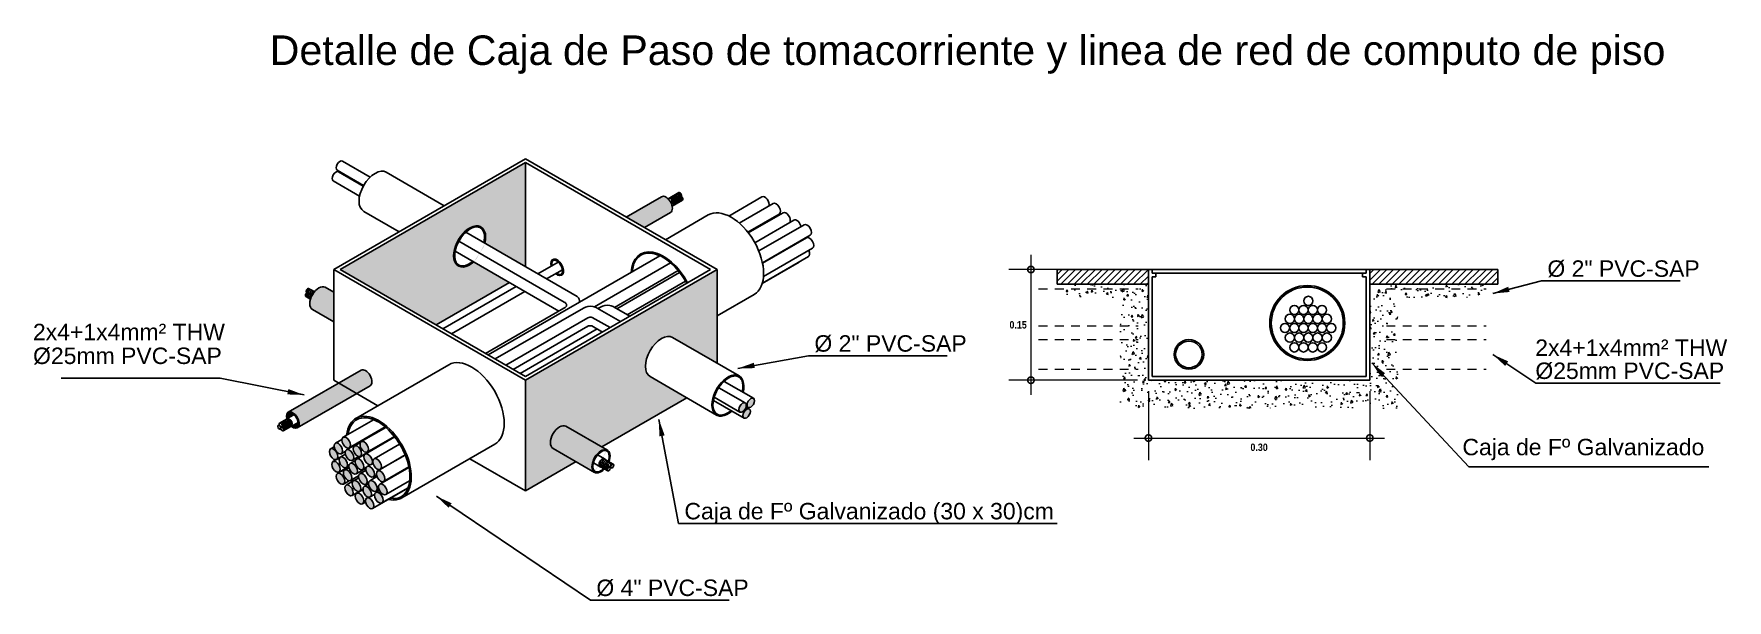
# Model space of a CAD drawing. Header units: millimetres. Extents: x 3354 to 3637, y 1117 to 1358.
# Drawn here: x 3613.99 to 3636.94, y 1350.48 to 1358.15 of the extents above; entities that cross this region are included whole.
import ezdxf

# ---------------------------------------------------------------- set-up
doc = ezdxf.new("R2010")
doc.units = ezdxf.units.MM
doc.linetypes.add('ACAD_ISO02W100', pattern=[15, 12, -3])
for name, color, linetype, lineweight in [('0-Vanos Puertas', 32, 'Continuous', 15), ('CASCO', 252, 'Continuous', 9), ('sombra', 253, 'Continuous', 0), ('TEXTO 1', 255, 'Continuous', 18)]:
    doc.layers.add(name, color=color, linetype=linetype, lineweight=lineweight)
doc.layers.add('texto', color=7, linetype='Continuous', lineweight=9, true_color=0x000000)
doc.styles.add('080', font='cityb___.ttf', dxfattribs={"width": 0.9, "height": 0.1})
doc.styles.add('1', font='arial.ttf')
doc.styles.get("Standard").update_dxf_attribs({"font": 'arial.ttf'})
doc.dimstyles.new('Cotas Generales', dxfattribs={"dimtxt": 3, "dimasz": 0.175, "dimexe": 0.3, "dimexo": 0.15, "dimgap": 0.075, "dimtad": 2, "dimtih": 1, "dimtoh": 1, "dimzin": 1, "dimdsep": 46, "dimtxsty": '080', "dimblk": 'DOTSMALL', "dimcen": 1, "dimdle": 0.2, "dimclrd": 157, "dimclre": 157, "dimclrt": 32, "dimazin": 0, "dimtfac": 1, "dimtmove": 0, "dimatfit": 3, "dimldrblk": 'DOTSMALL', "dimfxl": 0.3, "dimlwd": 9, "dimlwe": 9, "dimarcsym": 0})
doc.dimstyles.new('DIM_50DET', dxfattribs={"dimscale": 0.05, "dimtxt": 1.5, "dimasz": 2, "dimexe": 1, "dimexo": 1, "dimgap": 1, "dimtad": 1, "dimtih": 1, "dimtoh": 1, "dimzin": 0, "dimdsep": 46, "dimtxsty": 'Standard', "dimcen": 1, "dimclrd": 2, "dimclre": 2, "dimclrt": 2, "dimadec": 0, "dimazin": 0, "dimtfac": 1, "dimtofl": 0, "dimtmove": 2, "dimatfit": 3, "dimfxl": 1, "dimtolj": 1, "dimtzin": 0, "dimarcsym": 0})

msp = doc.modelspace()

# ---------------------------------------------------------------- texts
at = {"layer": 'texto', "ltscale": 0.1, "insert": (3626.641330205158, 1357.612817018631), "char_height": 0.4, "width": 21.42661051953124, "attachment_point": 8}
msp.add_mtext('Detalle de Caja de Paso de tomacorriente y linea de red de computo de piso', dxfattribs=at)
at = {"layer": 'TEXTO 1', "style": '1'}
for s, p in [('Ø 2" PVC-SAP', (3634.499672051977, 1354.862430394367)), ('2x4+1x4mm² THW ', (3613.975913052378, 1354.003097837428)), ('Ø25mm PVC-SAP', (3613.977780782603, 1353.680434183418)), ('Ø 2" PVC-SAP', (3624.566422772523, 1353.847874004591)), ('2x4+1x4mm² THW ', (3634.335165532598, 1353.790165449749)), ('Ø25mm PVC-SAP', (3634.336675096558, 1353.477600704999)), ('Caja de Fº Galvanizado', (3633.347918036424, 1352.443613499152)), ('Caja de Fº Galvanizado (30 x 30)cm', (3622.804840630425, 1351.575265477272)), ('Ø 4" PVC-SAP', (3621.612027608287, 1350.536276257983))]:
    msp.add_text(s, height=0.2227076489369756, dxfattribs=at).set_placement(p)

# ---------------------------------------------------------------- blocks, each defined once
blk = doc.blocks.new('_DOTSMALL')
at = {"color": 0, "linetype": 'ByBlock', "ltscale": 0.01, "const_width": 0.5}
blk.add_lwpolyline([(-0.0625, 0, 1), (0.0625, 0, 1)], format="xyb", close=True, dxfattribs=at)
blk = doc.blocks.new('*D280')
at = {"color": 157, "lineweight": 9, "transparency": 16777216}
for p, q in [((3627.500431422108, 1355.160917668581), (3627.500431422108, 1353.260917668581)), ((3628.942960570575, 1354.960917668581), (3627.200431422108, 1354.960917668581)), ((3628.942960570575, 1353.460917668581), (3627.200431422108, 1353.460917668581))]:
    blk.add_line(p, q, dxfattribs=at)
at = {"layer": 'Defpoints', "color": 0, "transparency": 16777216}
for p in [(3629.092960570575, 1354.960917668581), (3627.500431422108, 1353.460917668581), (3629.092960570575, 1353.460917668581)]:
    blk.add_point(p, dxfattribs=at)
at = {"color": 157, "lineweight": 9, "transparency": 16777216, "xscale": 0.175, "yscale": 0.175, "zscale": 0.175}
for p, rotation in [((3627.500431422108, 1354.960917668581), 90), ((3627.500431422108, 1353.460917668581), 270)]:
    blk.add_blockref('_DOTSMALL', p, dxfattribs=dict(at, rotation=rotation))
at = {"color": 32, "transparency": 16777216, "insert": (3627.327137524224, 1354.210917668582), "char_height": 0.1, "attachment_point": 5, "style": '080'}
blk.add_mtext('0.15', dxfattribs=at)
blk = doc.blocks.new('*D281')
at = {"color": 157, "lineweight": 9, "transparency": 16777216}
for p, q in [((3629.092960570575, 1353.310917668581), (3629.092960570575, 1352.377516096032)), ((3632.092960570575, 1353.310917668581), (3632.092960570575, 1352.377516096032)), ((3628.892960570575, 1352.677516096031), (3632.292960570574, 1352.677516096031))]:
    blk.add_line(p, q, dxfattribs=at)
at = {"layer": 'Defpoints', "color": 0, "transparency": 16777216}
for p in [(3629.092960570575, 1353.460917668581), (3632.092960570575, 1353.460917668581), (3632.092960570575, 1352.677516096031)]:
    blk.add_point(p, dxfattribs=at)
at = {"color": 157, "lineweight": 9, "transparency": 16777216, "xscale": 0.175, "yscale": 0.175, "zscale": 0.175, "rotation": 180}
blk.add_blockref('_DOTSMALL', (3629.092960570575, 1352.677516096031), dxfattribs=at)
at = {"color": 157, "lineweight": 9, "transparency": 16777216, "xscale": 0.175, "yscale": 0.175, "zscale": 0.175}
blk.add_blockref('_DOTSMALL', (3632.092960570575, 1352.677516096031), dxfattribs=at)
at = {"color": 32, "transparency": 16777216, "insert": (3630.592960570575, 1352.551457565521), "char_height": 0.1, "attachment_point": 5, "style": '080'}
blk.add_mtext('0.30', dxfattribs=at)

# ---------------------------------------------------------------- dimensions: what is measured, and where the dimension line sits
dim = msp.add_linear_dim(base=(3627.500431422108, 1353.460917668581), p1=(3629.092960570575, 1354.960917668581), p2=(3629.092960570575, 1353.460917668581), angle=90, dimstyle='Cotas Generales', override={"dimlfac": 0.1, "dimfxl": 0.05})
dim.commit()
dim.dimension.update_dxf_attribs({"geometry": '*D280', "text_midpoint": (3627.327137524224, 1354.210917668582)})
dim = msp.add_linear_dim(base=(3632.092960570575, 1352.677516096031), p1=(3629.092960570575, 1353.460917668581), p2=(3632.092960570575, 1353.460917668581), dimstyle='Cotas Generales', override={"dimlfac": 0.1, "dimfxl": 0.05})
dim.commit()
dim.dimension.update_dxf_attribs({"geometry": '*D281', "text_midpoint": (3630.592960570575, 1352.551457565521)})

# ---------------------------------------------------------------- hatches: boundary and pattern name
h = msp.add_hatch()
h.set_pattern_fill('DOTS', color=256, scale=0.03, angle=30, style=0)
h.set_pattern_definition([(29.99999999999999, (2684.757136628337, 727.2166966377812), (-0.003190270072383049, 0.05315070985523389), [0, -0.04762499999999999])])
edge = h.paths.add_edge_path()
edge.add_line((3622.835554904106, 1353.222314704794), (3622.339128960191, 1353.508926357145))
edge.add_ellipse((3622.492222069116, 1353.774091400091), major_axis=(-0.1530931089237246, -0.2651650429450846), ratio=0.5773502691875979, start_angle=180, end_angle=360, ccw=False)
edge.add_line((3622.64531517804, 1354.039256443036), (3623.248827360222, 1353.690818522194))
edge.add_line((3623.248827360222, 1353.690818522194), (3623.248827360222, 1354.960917668581))
edge.add_line((3623.248827360222, 1354.960917668581), (3620.650751148868, 1353.460917668581))
edge.add_line((3620.650751148868, 1353.460917668581), (3620.650751148868, 1351.960917668581))
edge.add_line((3620.650751148868, 1351.960917668581), (3621.337006147045, 1352.357127176511))
edge.add_line((3621.337006147045, 1352.357127176511), (3621.025632673728, 1352.536898735149))
edge.add_ellipse((3621.112235214107, 1352.686898735148), major_axis=(-0.08660254037834458, -0.1499999999997052), ratio=0.5773502691897625, start_angle=180, end_angle=360, ccw=False)
edge.add_line((3621.198837754486, 1352.836898735148), (3621.683416308558, 1352.557127176511))
edge.add_line((3621.683416308558, 1352.557127176511), (3622.835554904106, 1353.222314704794))
edge = h.paths.add_edge_path()
edge.add_ellipse((3619.894145857762, 1355.274091400091), major_axis=(-0.1530931089237246, -0.2651650429450846), ratio=0.5773502691875979, start_angle=117.13735231140569, end_angle=419.6687388485504, ccw=False)
edge.add_line((3620.100215427792, 1355.316381674737), (3620.650751148868, 1354.998529727975))
edge.add_line((3620.650751148868, 1354.998529727975), (3620.650751148868, 1356.409767077601))
edge.add_line((3620.650751148868, 1356.409767077601), (3618.14127035993, 1354.960917668581))
edge.add_line((3618.14127035993, 1354.960917668581), (3619.440308465607, 1354.210917668581))
edge.add_line((3619.440308465607, 1354.210917668581), (3620.433339002508, 1354.784244116374))
edge.add_line((3620.433339002508, 1354.784244116374), (3619.948971794757, 1355.063893654155))
h = msp.add_hatch(color=16)
h.set_gradient(color1=(51, 51, 51), color2=(0, 0, 0), rotation=119.99999999999997, one_color=1)
h.paths.add_polyline_path([(3621.511368768902, 1355.380013285479), (3621.510295026157, 1355.379563708033), (3621.508290236836, 1355.378406242379)])
h.paths.add_polyline_path([(3622.01700308783, 1355.672111743841), (3622.261952062108, 1355.530690387603), (3622.616722802627, 1355.735517370143), (3622.619653808809, 1355.737379935568), (3622.622430228058, 1355.739493536236), (3622.625045371734, 1355.741853080297), (3622.62749293973, 1355.744452883403), (3622.629767035638, 1355.747286682401), (3622.631862180963, 1355.750347650421), (3622.633773328316, 1355.753628413321), (3622.635495873576, 1355.757121067459), (3622.63702566698, 1355.760817198722), (3622.638359023122, 1355.764707902808), (3622.63949272983, 1355.76878380667), (3622.640424055906, 1355.773035091099), (3622.641150757702, 1355.777451514377), (3622.641671084532, 1355.782022436954), (3622.641983782883, 1355.786736847077), (3622.642088099435, 1355.791583387321), (3622.641983782883, 1355.796550381943), (3622.641671084532, 1355.80162586502), (3622.641150757702, 1355.806797609268), (3622.640424055905, 1355.812053155502), (3622.63949272983, 1355.817379842651), (3622.638359023122, 1355.822764838259), (3622.63702566698, 1355.828195169401), (3622.635495873576, 1355.833657753932), (3622.633773328316, 1355.839139432007), (3622.631862180963, 1355.844626997786), (3622.629767035638, 1355.85010723124), (3622.62749293973, 1355.855566930007), (3622.625045371734, 1355.860992941196), (3622.622430228057, 1355.866372193069), (3622.619653808808, 1355.871691726537), (3622.616722802626, 1355.87693872638), (3622.61364427056, 1355.882100552114), (3622.610425629064, 1355.887164768449), (3622.607074632127, 1355.892119175244), (3622.603599352594, 1355.896951836899), (3622.600008162719, 1355.901651111111), (3622.596309713992, 1355.906205676914), (3622.592512916299, 1355.910604561961), (3622.58862691646, 1355.914837168953), (3622.584661076188, 1355.918893301169), (3622.580624949539, 1355.922763187031), (3622.576528259897, 1355.926437503645), (3622.572380876546, 1355.92990739926), (3622.568192790895, 1355.933164514594), (3622.563974092409, 1355.936201002971), (3622.559734944303, 1355.939009549224), (3622.555485559056, 1355.94158338732), (3622.551236173809, 1355.943916316657), (3622.546997025703, 1355.946002717004), (3622.542778327217, 1355.947837562039), (3622.538590241566, 1355.949416431461), (3622.534442858215, 1355.950735521635), (3622.530346168573, 1355.951791654756), (3622.526310041925, 1355.952582286508), (3622.522344201653, 1355.953105512189), (3622.518458201813, 1355.953360071304), (3622.514661404121, 1355.953345350596), (3622.510962955394, 1355.95306138553), (3622.507371765518, 1355.952508860201), (3622.503896485985, 1355.951689105693), (3622.500545489048, 1355.950604096864), (3622.497326847552, 1355.949256447598), (3622.494248315486, 1355.947649404498)])
h.paths.add_polyline_path([(3621.632769513295, 1355.167431673677), (3621.633695730158, 1355.168136773449), (3621.630764723976, 1355.166274208023)])
h = msp.add_hatch()
h.set_pattern_fill('LINE', color=256, scale=0.02, angle=45, style=0)
h.set_pattern_definition([(45, (2686.210970147762, 727.0166966377811), (-0.04490128060534576, 0.04490128060534577), [])])
h.paths.add_polyline_path([(3627.856032687614, 1354.960917668581), (3627.856032687614, 1354.760917668581), (3629.092960570575, 1354.760917668581), (3629.092960570575, 1354.960917668581)])
h.paths.add_polyline_path([(3633.829298617451, 1354.760917668581), (3633.829298617451, 1354.960917668581), (3632.092960570575, 1354.960917668581), (3632.092960570575, 1354.760917668581)])
h = msp.add_hatch(color=18)
h.set_gradient(color1=(51, 51, 51), color2=(51, 51, 51), rotation=300, one_color=1, tint=0.2000000029802322)
edge = h.paths.add_edge_path()
edge.add_ellipse((3621.67447027773, 1352.362292169818), major_axis=(-0.08660254037834458, -0.1499999999997052), ratio=0.5773502691897625, start_angle=180.0000000000378, end_angle=360.0000000000378, ccw=False)
edge.add_line((3621.752403304657, 1352.517297515742), (3621.198837754485, 1352.836898735148))
edge.add_ellipse((3621.112235214107, 1352.686898735148), major_axis=(-0.08660254037834458, -0.1499999999997052), ratio=0.5773502691897625, start_angle=180, end_angle=360)
edge.add_line((3621.02563267373, 1352.536898735148), (3621.579198223901, 1352.217297515743))
edge = h.paths.add_edge_path()
edge.add_line((3618.052674937514, 1354.653336684441), (3617.937139594215, 1354.720041045996))
edge.add_ellipse((3617.850537053837, 1354.570041045996), major_axis=(-0.08660254037834458, -0.1499999999997052), ratio=0.5773502691897625, start_angle=180, end_angle=254.0438781764396)
edge.add_ellipse((3617.850537053837, 1354.570041045996), major_axis=(-0.08660254037834458, -0.1499999999997052), ratio=0.5773502691897625, start_angle=254.0438781764396, end_angle=254.8796527911875)
edge.add_ellipse((3617.850537053837, 1354.570041045996), major_axis=(-0.08660254037834458, -0.1499999999997052), ratio=0.5773502691897625, start_angle=254.8796527911875, end_angle=273.8307443501911)
edge.add_ellipse((3617.850537053837, 1354.570041045996), major_axis=(-0.08660254037834458, -0.1499999999997052), ratio=0.5773502691897625, start_angle=273.8307443501911, end_angle=280.9261625994182)
edge.add_ellipse((3617.850537053837, 1354.570041045996), major_axis=(-0.08660254037834458, -0.1499999999997052), ratio=0.5773502691897625, start_angle=280.9261625994182, end_angle=288.9428290006692)
edge.add_ellipse((3617.850537053837, 1354.570041045996), major_axis=(-0.08660254037834458, -0.1499999999997052), ratio=0.5773502691897625, start_angle=288.9428290006692, end_angle=292.5027438886084)
edge.add_ellipse((3617.850537053837, 1354.570041045996), major_axis=(-0.08660254037834458, -0.1499999999997052), ratio=0.5773502691897625, start_angle=292.5027438886084, end_angle=360)
edge.add_line((3617.763934513457, 1354.420041045996), (3618.052674937514, 1354.253336684441))
edge.add_line((3618.052674937514, 1354.253336684441), (3618.052674937515, 1354.653336684441))
h = msp.add_hatch(color=16)
h.set_gradient(color1=(51, 51, 51), color2=(0, 0, 0), rotation=119.99999999999997, one_color=1)
edge = h.paths.add_edge_path()
edge.add_ellipse((3618.483084997448, 1353.490381826828), major_axis=(0.0612372435700806, -0.1060660171776928), ratio=0.5773502691894541, start_angle=1.491988957481756e-12, end_angle=180.0000000000015)
edge.add_line((3618.421847753878, 1353.596447844005), (3617.435889675227, 1353.027204681887))
edge.add_ellipse((3617.497126918797, 1352.921138664709), major_axis=(0.0612372435700806, -0.1060660171776928), ratio=0.5773502691894541, start_angle=-1.2437340046744794e-10, end_angle=179.9999999997498, ccw=False)
edge.add_line((3617.558364162367, 1352.815072647531), (3618.544322241018, 1353.38431580965))
h = msp.add_hatch(color=18)
edge = h.paths.add_edge_path()
edge.add_ellipse((3623.593325608555, 1353.090692573355), major_axis=(-0.0354203803422946, -0.06134989837638066), ratio=0.5773502691889173, start_angle=113.5875091132236, end_angle=123.6621810563584)
edge.add_ellipse((3623.593325608555, 1353.090692573355), major_axis=(-0.0354203803422946, -0.06134989837638066), ratio=0.5773502691889173, start_angle=123.6621810563584, end_angle=180.0000000000016)
edge.add_ellipse((3623.593325608555, 1353.090692573355), major_axis=(-0.0354203803422946, -0.06134989837638066), ratio=0.5773502691889173, start_angle=180.0000000000016, end_angle=360.0000000000016)
edge.add_ellipse((3623.593325608555, 1353.090692573355), major_axis=(-0.0354203803422946, -0.06134989837638066), ratio=0.5773502691889173, start_angle=1.64763114765459e-12, end_angle=113.5875091132236)
edge = h.paths.add_edge_path()
edge.add_ellipse((3623.703433060212, 1353.154263140209), major_axis=(-0.0354203803422946, -0.06134989837638066), ratio=0.5773502691889173, start_angle=1.642770878782452e-12, end_angle=180.0000000000016)
edge.add_ellipse((3623.703433060212, 1353.154263140209), major_axis=(-0.0354203803422946, -0.06134989837638066), ratio=0.5773502691889173, start_angle=180.0000000000016, end_angle=360.0000000000016)
edge = h.paths.add_edge_path()
edge.add_ellipse((3623.648379334383, 1353.009839579812), major_axis=(-0.0354203803422946, -0.06134989837638066), ratio=0.5773502691889173, start_angle=1.637910609910315e-12, end_angle=180.0000000000016)
edge.add_ellipse((3623.648379334383, 1353.009839579812), major_axis=(-0.0354203803422946, -0.06134989837638066), ratio=0.5773502691889173, start_angle=180.0000000000016, end_angle=360.0000000000016)
h = msp.add_hatch(color=251)
edge = h.paths.add_edge_path()
edge.add_spline(control_points=[(3617.512290786593, 1352.993741066427), (3617.50100951487, 1353.004061416216), (3617.489300533166, 1353.011872013005), (3617.453130679482, 1353.025903543659), (3617.436703122457, 1353.019715310022), (3617.422729113423, 1352.986020391333), (3617.422139062689, 1352.966101391311), (3617.426683163893, 1352.944315482551)], knot_values=[8.359949032112912, 8.359949032112912, 8.359949032112912, 8.359949032112912, 8.801970693729796, 8.801970693729796, 9.84147684457876, 9.84147684457876, 10.48852423076978, 10.48852423076978, 10.48852423076978, 10.48852423076978], degree=3, periodic=0)
edge.add_line((3617.426683163893, 1352.944315482551), (3617.512290786501, 1352.993741066508))
edge = h.paths.add_edge_path()
edge.add_spline(control_points=[(3617.48835552967, 1352.842962740492), (3617.497008211116, 1352.835861220178), (3617.505765669758, 1352.830339139111), (3617.529970770133, 1352.820289258956), (3617.542928681513, 1352.820844107738), (3617.552006176576, 1352.826085001956), (3617.562401388872, 1352.832086680573), (3617.570071993306, 1352.845910155065), (3617.57121657223, 1352.874112210408), (3617.570693394947, 1352.881751245334), (3617.569407172378, 1352.889757928208)], knot_values=[5.301448947763249, 5.301448947763249, 5.301448947763249, 5.301448947763249, 5.637303839097104, 5.637303839097104, 6.283185307179586, 6.283185307179586, 6.283185307179586, 7.02282492503021, 7.02282492503021, 7.266086083412366, 7.266086083412366, 7.266086083412366, 7.266086083412366], degree=3, periodic=0)
edge.add_line((3617.569407172378, 1352.889757928208), (3617.488355529684, 1352.842962740481))
h = msp.add_hatch(color=16)
edge = h.paths.add_edge_path()
edge.add_ellipse((3618.051241152518, 1352.459167802451), major_axis=(0.04083971907389321, -0.07073646839954084), ratio=0.5773502691861866, start_angle=0, end_angle=179.9999999997036)
edge.add_ellipse((3618.051241152518, 1352.459167802451), major_axis=(0.04083971907389321, -0.07073646839954084), ratio=0.5773502691861866, start_angle=179.9999999997036, end_angle=359.9999999988983)
edge = h.paths.add_edge_path()
edge.add_ellipse((3618.114852585384, 1352.536071626291), major_axis=(0.04083971907389321, -0.07073646839954084), ratio=0.5773502691861866, start_angle=0, end_angle=179.9999999993262)
edge.add_ellipse((3618.114852585384, 1352.536071626291), major_axis=(0.04083971907389321, -0.07073646839954084), ratio=0.5773502691861866, start_angle=179.9999999993262, end_angle=234.9699469123529)
edge.add_ellipse((3618.114852585384, 1352.536071626291), major_axis=(0.04083971907389321, -0.07073646839954084), ratio=0.5773502691861866, start_angle=234.9699469123529, end_angle=359.9999999990179)
edge = h.paths.add_edge_path()
edge.add_ellipse((3618.220299318731, 1352.616322914644), major_axis=(0.04083971907389321, -0.07073646839954084), ratio=0.5773502691861866, start_angle=0, end_angle=179.9999999993952)
edge.add_ellipse((3618.220299318731, 1352.616322914644), major_axis=(0.04083971907389321, -0.07073646839954084), ratio=0.5773502691861866, start_angle=179.9999999993953, end_angle=217.3817362406751)
edge.add_ellipse((3618.220299318731, 1352.616322914644), major_axis=(0.04083971907389321, -0.07073646839954084), ratio=0.5773502691861866, start_angle=217.3817362406751, end_angle=359.9999999992066)
edge = h.paths.add_edge_path()
edge.add_ellipse((3618.083046868951, 1352.286953492947), major_axis=(0.04083971907389321, -0.07073646839954084), ratio=0.5773502691861866, start_angle=0, end_angle=179.9999999993952)
edge.add_ellipse((3618.083046868951, 1352.286953492947), major_axis=(0.04083971907389321, -0.07073646839954084), ratio=0.5773502691861866, start_angle=179.9999999993953, end_angle=359.9999999995149)
edge = h.paths.add_edge_path()
edge.add_ellipse((3618.181793253872, 1352.348815691469), major_axis=(0.04083971907389321, -0.07073646839954084), ratio=0.5773502691861866, start_angle=0, end_angle=179.9999999988983)
edge.add_ellipse((3618.181793253872, 1352.348815691469), major_axis=(0.04083971907389321, -0.07073646839954084), ratio=0.5773502691861866, start_angle=179.9999999988983, end_angle=194.2553910736264)
edge.add_ellipse((3618.181793253872, 1352.348815691469), major_axis=(0.04083971907389321, -0.07073646839954084), ratio=0.5773502691861866, start_angle=194.2553910736264, end_angle=198.4560628710897)
edge.add_ellipse((3618.181793253872, 1352.348815691469), major_axis=(0.04083971907389321, -0.07073646839954084), ratio=0.5773502691861866, start_angle=198.4560628710897, end_angle=359.9999999995149)
edge = h.paths.add_edge_path()
edge.add_ellipse((3618.267159880534, 1352.445786730395), major_axis=(0.04083971907389321, -0.07073646839954084), ratio=0.5773502691861866, start_angle=0, end_angle=179.999999999087)
edge.add_ellipse((3618.267159880534, 1352.445786730395), major_axis=(0.04083971907389321, -0.07073646839954084), ratio=0.5773502691861866, start_angle=179.999999999087, end_angle=207.1751390968143)
edge.add_ellipse((3618.267159880534, 1352.445786730395), major_axis=(0.04083971907389321, -0.07073646839954084), ratio=0.5773502691861866, start_angle=207.1751390968143, end_angle=240.3689558885702)
edge.add_ellipse((3618.267159880534, 1352.445786730395), major_axis=(0.04083971907389321, -0.07073646839954084), ratio=0.5773502691861866, start_angle=240.3689558885702, end_angle=359.9999999995149)
edge = h.paths.add_edge_path()
edge.add_ellipse((3618.372606613879, 1352.499293446628), major_axis=(0.04083971907389321, -0.07073646839954084), ratio=0.5773502691861866, start_angle=0, end_angle=179.9999999993262)
edge.add_ellipse((3618.372606613879, 1352.499293446628), major_axis=(0.04083971907389321, -0.07073646839954084), ratio=0.5773502691861866, start_angle=179.9999999993262, end_angle=337.1945388351264)
edge.add_ellipse((3618.372606613879, 1352.499293446628), major_axis=(0.04083971907389321, -0.07073646839954084), ratio=0.5773502691861866, start_angle=337.1945388351264, end_angle=359.9999999993953)
edge = h.paths.add_edge_path()
edge.add_ellipse((3618.466327737482, 1352.557808180636), major_axis=(0.04083971907389321, -0.07073646839954084), ratio=0.5773502691861866, start_angle=0, end_angle=179.9999999993952)
edge.add_ellipse((3618.466327737482, 1352.557808180636), major_axis=(0.04083971907389321, -0.07073646839954084), ratio=0.5773502691861866, start_angle=179.9999999993953, end_angle=197.5798622026328)
edge.add_ellipse((3618.466327737482, 1352.557808180636), major_axis=(0.04083971907389321, -0.07073646839954084), ratio=0.5773502691861866, start_angle=197.5798622026328, end_angle=359.9999999993263)
edge = h.paths.add_edge_path()
edge.add_ellipse((3618.143308127603, 1352.124781576984), major_axis=(0.04083971907389321, -0.07073646839954084), ratio=0.5773502691861866, start_angle=0, end_angle=179.9999999993262)
edge.add_ellipse((3618.143308127603, 1352.124781576984), major_axis=(0.04083971907389321, -0.07073646839954084), ratio=0.5773502691861866, start_angle=179.9999999993262, end_angle=359.9999999992066)
edge = h.paths.add_edge_path()
edge.add_ellipse((3618.240379425419, 1352.173271489445), major_axis=(0.04083971907389321, -0.07073646839954084), ratio=0.5773502691861866, start_angle=0, end_angle=179.9999999993952)
edge.add_ellipse((3618.240379425419, 1352.173271489445), major_axis=(0.04083971907389321, -0.07073646839954084), ratio=0.5773502691861866, start_angle=179.9999999993953, end_angle=336.9121290347774)
edge.add_ellipse((3618.240379425419, 1352.173271489445), major_axis=(0.04083971907389321, -0.07073646839954084), ratio=0.5773502691861866, start_angle=336.9121290347774, end_angle=359.9999999990869)
edge = h.paths.add_edge_path()
edge.add_ellipse((3618.31569552944, 1352.261878260086), major_axis=(0.04083971907389321, -0.07073646839954084), ratio=0.5773502691861866, start_angle=0, end_angle=179.9999999993952)
edge.add_ellipse((3618.31569552944, 1352.261878260086), major_axis=(0.04083971907389321, -0.07073646839954084), ratio=0.5773502691861866, start_angle=179.9999999993953, end_angle=222.1443925217631)
edge.add_ellipse((3618.31569552944, 1352.261878260086), major_axis=(0.04083971907389321, -0.07073646839954084), ratio=0.5773502691861866, start_angle=222.1443925217631, end_angle=226.3680803228982)
edge.add_ellipse((3618.31569552944, 1352.261878260086), major_axis=(0.04083971907389321, -0.07073646839954084), ratio=0.5773502691861866, start_angle=226.3680803228982, end_angle=233.0105254712066)
edge.add_ellipse((3618.31569552944, 1352.261878260086), major_axis=(0.04083971907389321, -0.07073646839954084), ratio=0.5773502691861866, start_angle=233.0105254712066, end_angle=238.5621868200602)
edge.add_ellipse((3618.31569552944, 1352.261878260086), major_axis=(0.04083971907389321, -0.07073646839954084), ratio=0.5773502691861866, start_angle=238.5621868200602, end_angle=359.9999999990179)
edge = h.paths.add_edge_path()
edge.add_ellipse((3618.401062156101, 1352.322071119349), major_axis=(0.04083971907389321, -0.07073646839954084), ratio=0.5773502691861866, start_angle=0, end_angle=179.9999999993952)
edge.add_ellipse((3618.401062156101, 1352.322071119349), major_axis=(0.04083971907389321, -0.07073646839954084), ratio=0.5773502691861866, start_angle=179.9999999993953, end_angle=207.8268667573323)
edge.add_ellipse((3618.401062156101, 1352.322071119349), major_axis=(0.04083971907389321, -0.07073646839954084), ratio=0.5773502691861866, start_angle=207.8268667573323, end_angle=359.9999999992066)
edge = h.paths.add_edge_path()
edge.add_ellipse((3618.518213560605, 1352.388941335646), major_axis=(0.04083971907389321, -0.07073646839954084), ratio=0.5773502691861866, start_angle=0, end_angle=179.9999999993262)
edge.add_ellipse((3618.518213560605, 1352.388941335646), major_axis=(0.04083971907389321, -0.07073646839954084), ratio=0.5773502691861866, start_angle=179.9999999993262, end_angle=342.4585439912758)
edge.add_ellipse((3618.518213560605, 1352.388941335646), major_axis=(0.04083971907389321, -0.07073646839954084), ratio=0.5773502691861866, start_angle=342.4585439912758, end_angle=359.999999998093)
edge = h.paths.add_edge_path()
edge.add_ellipse((3618.640390226428, 1352.323740458608), major_axis=(0.04083971907389321, -0.07073646839954084), ratio=0.5773502691861866, start_angle=0, end_angle=179.9999999993262)
edge.add_ellipse((3618.640390226428, 1352.323740458608), major_axis=(0.04083971907389321, -0.07073646839954084), ratio=0.5773502691861866, start_angle=179.9999999993262, end_angle=243.9464470479289)
edge.add_ellipse((3618.640390226428, 1352.323740458608), major_axis=(0.04083971907389321, -0.07073646839954084), ratio=0.5773502691861866, start_angle=243.9464470479289, end_angle=359.9999999993953)
edge = h.paths.add_edge_path()
edge.add_ellipse((3618.68777425295, 1352.159714697467), major_axis=(0.04083971907389321, -0.07073646839954084), ratio=0.5773502691861866, start_angle=0, end_angle=179.9999999993262)
edge.add_ellipse((3618.68777425295, 1352.159714697467), major_axis=(0.04083971907389321, -0.07073646839954084), ratio=0.5773502691861866, start_angle=179.9999999993262, end_angle=239.009600349886)
edge.add_ellipse((3618.68777425295, 1352.159714697467), major_axis=(0.04083971907389321, -0.07073646839954084), ratio=0.5773502691861866, start_angle=239.009600349886, end_angle=255.3404022993877)
edge.add_ellipse((3618.68777425295, 1352.159714697467), major_axis=(0.04083971907389321, -0.07073646839954084), ratio=0.5773502691861866, start_angle=255.3404022993877, end_angle=359.9999999992066)
edge = h.paths.add_edge_path()
edge.add_ellipse((3618.547192567547, 1352.221427534055), major_axis=(0.04083971907389321, -0.07073646839954084), ratio=0.5773502691861866, start_angle=0, end_angle=179.9999999987095)
edge.add_ellipse((3618.547192567547, 1352.221427534055), major_axis=(0.04083971907389321, -0.07073646839954084), ratio=0.5773502691861866, start_angle=179.9999999987096, end_angle=195.9225695841136)
edge.add_ellipse((3618.547192567547, 1352.221427534055), major_axis=(0.04083971907389321, -0.07073646839954084), ratio=0.5773502691861866, start_angle=195.9225695841136, end_angle=212.2212469647989)
edge.add_ellipse((3618.547192567547, 1352.221427534055), major_axis=(0.04083971907389321, -0.07073646839954084), ratio=0.5773502691861866, start_angle=212.2212469647989, end_angle=234.8941782910782)
edge.add_ellipse((3618.547192567547, 1352.221427534055), major_axis=(0.04083971907389321, -0.07073646839954084), ratio=0.5773502691861866, start_angle=234.8941782910782, end_angle=359.9999999988983)
edge = h.paths.add_edge_path()
edge.add_ellipse((3618.447064235761, 1352.123542751534), major_axis=(0.04083971907389321, -0.07073646839954084), ratio=0.5773502691861866, start_angle=0, end_angle=179.9999999997036)
edge.add_ellipse((3618.447064235761, 1352.123542751534), major_axis=(0.04083971907389321, -0.07073646839954084), ratio=0.5773502691861866, start_angle=179.9999999997036, end_angle=217.5821252611236)
edge.add_ellipse((3618.447064235761, 1352.123542751534), major_axis=(0.04083971907389321, -0.07073646839954084), ratio=0.5773502691861866, start_angle=217.5821252611236, end_angle=239.5861015063993)
edge.add_ellipse((3618.447064235761, 1352.123542751534), major_axis=(0.04083971907389321, -0.07073646839954084), ratio=0.5773502691861866, start_angle=239.5861015063993, end_angle=359.9999999998232)
edge = h.paths.add_edge_path()
edge.add_ellipse((3618.361865117811, 1352.02778418007), major_axis=(0.04083971907389321, -0.07073646839954084), ratio=0.5773502691861866, start_angle=0, end_angle=179.9999999997036)
edge.add_ellipse((3618.361865117811, 1352.02778418007), major_axis=(0.04083971907389321, -0.07073646839954084), ratio=0.5773502691861866, start_angle=179.9999999997036, end_angle=186.1779550056683)
edge.add_ellipse((3618.361865117811, 1352.02778418007), major_axis=(0.04083971907389321, -0.07073646839954084), ratio=0.5773502691861866, start_angle=186.1779550056683, end_angle=359.9999999993953)
edge = h.paths.add_edge_path()
edge.add_ellipse((3618.259621988554, 1351.968206340534), major_axis=(0.04083971907389321, -0.07073646839954084), ratio=0.5773502691861866, start_angle=0, end_angle=179.9999999992066)
edge.add_ellipse((3618.259621988554, 1351.968206340534), major_axis=(0.04083971907389321, -0.07073646839954084), ratio=0.5773502691861866, start_angle=179.9999999992066, end_angle=359.9999999992066)
edge = h.paths.add_edge_path()
edge.add_ellipse((3618.40233941002, 1351.857555505685), major_axis=(0.04083971907389321, -0.07073646839954084), ratio=0.5773502691861866, start_angle=0, end_angle=179.999999999087)
edge.add_ellipse((3618.40233941002, 1351.857555505685), major_axis=(0.04083971907389321, -0.07073646839954084), ratio=0.5773502691861866, start_angle=179.999999999087, end_angle=359.9999999997036)
edge = h.paths.add_edge_path()
edge.add_ellipse((3618.506718275337, 1351.949052869042), major_axis=(0.04083971907389321, -0.07073646839954084), ratio=0.5773502691861866, start_angle=0, end_angle=179.999999999087)
edge.add_ellipse((3618.506718275337, 1351.949052869042), major_axis=(0.04083971907389321, -0.07073646839954084), ratio=0.5773502691861866, start_angle=179.999999999087, end_angle=223.82281254922)
edge.add_ellipse((3618.506718275337, 1351.949052869042), major_axis=(0.04083971907389321, -0.07073646839954084), ratio=0.5773502691861866, start_angle=223.82281254922, end_angle=224.3012878388178)
edge.add_ellipse((3618.506718275337, 1351.949052869042), major_axis=(0.04083971907389321, -0.07073646839954084), ratio=0.5773502691861866, start_angle=224.3012878388178, end_angle=228.0230107672215)
edge.add_ellipse((3618.506718275337, 1351.949052869042), major_axis=(0.04083971907389321, -0.07073646839954084), ratio=0.5773502691861866, start_angle=228.0230107672215, end_angle=327.4142526538119)
edge.add_ellipse((3618.506718275337, 1351.949052869042), major_axis=(0.04083971907389321, -0.07073646839954084), ratio=0.5773502691861866, start_angle=327.4142526538119, end_angle=359.9999999995149)
edge = h.paths.add_edge_path()
edge.add_ellipse((3618.581280590161, 1352.02778418007), major_axis=(0.04083971907389321, -0.07073646839954084), ratio=0.5773502691861866, start_angle=0, end_angle=179.9999999995149)
edge.add_ellipse((3618.581280590161, 1352.02778418007), major_axis=(0.04083971907389321, -0.07073646839954084), ratio=0.5773502691861866, start_angle=179.9999999995149, end_angle=213.1850653020571)
edge.add_ellipse((3618.581280590161, 1352.02778418007), major_axis=(0.04083971907389321, -0.07073646839954084), ratio=0.5773502691861866, start_angle=213.1850653020571, end_angle=231.5621473485266)
edge.add_ellipse((3618.581280590161, 1352.02778418007), major_axis=(0.04083971907389321, -0.07073646839954084), ratio=0.5773502691861866, start_angle=231.5621473485266, end_angle=359.99999999859)
edge = h.paths.add_edge_path()
edge.add_ellipse((3618.717611742033, 1351.980972392863), major_axis=(0.04083971907389321, -0.07073646839954084), ratio=0.5773502691861866, start_angle=0, end_angle=179.9999999992066)
edge.add_ellipse((3618.717611742033, 1351.980972392863), major_axis=(0.04083971907389321, -0.07073646839954084), ratio=0.5773502691861866, start_angle=179.9999999992066, end_angle=250.6776233459897)
edge.add_ellipse((3618.717611742033, 1351.980972392863), major_axis=(0.04083971907389321, -0.07073646839954084), ratio=0.5773502691861866, start_angle=250.6776233459897, end_angle=261.762376691148)
edge.add_ellipse((3618.717611742033, 1351.980972392863), major_axis=(0.04083971907389321, -0.07073646839954084), ratio=0.5773502691861866, start_angle=261.762376691148, end_angle=359.9999999993953)
edge = h.paths.add_edge_path()
edge.add_ellipse((3618.662229174577, 1351.868195346958), major_axis=(0.04083971907389321, -0.07073646839954084), ratio=0.5773502691861866, start_angle=0, end_angle=179.9999999998232)
edge.add_ellipse((3618.662229174577, 1351.868195346958), major_axis=(0.04083971907389321, -0.07073646839954084), ratio=0.5773502691861866, start_angle=179.9999999998232, end_angle=215.9753771913784)
edge.add_ellipse((3618.662229174577, 1351.868195346958), major_axis=(0.04083971907389321, -0.07073646839954084), ratio=0.5773502691861866, start_angle=215.9753771913784, end_angle=359.9999999993953)
edge = h.paths.add_edge_path()
edge.add_ellipse((3618.538670561891, 1351.793716458041), major_axis=(0.04083971907389321, -0.07073646839954084), ratio=0.5773502691861866, start_angle=0, end_angle=180.0000000003202)
edge.add_ellipse((3618.538670561891, 1351.793716458041), major_axis=(0.04083971907389321, -0.07073646839954084), ratio=0.5773502691861866, start_angle=180.0000000003202, end_angle=239.2416391745689)
edge.add_ellipse((3618.538670561891, 1351.793716458041), major_axis=(0.04083971907389321, -0.07073646839954084), ratio=0.5773502691861866, start_angle=239.2416391745689, end_angle=359.9999999992066)
at = {"layer": '0-Vanos Puertas'}
h = msp.add_hatch(dxfattribs=at)
h.set_pattern_fill('AR-CONC', color=256, scale=0.0015, angle=30, style=0)
h.set_pattern_definition([(80, (2686.210970147762, 727.2166966377812), (0.2486191414500753, 0.1159330222623281), [0.02857499999999994, -0.314324999999999]), (24.99999999999999, (2686.210970147762, 727.2166966377812), (-0.1890742560557575, 0.2217577399648586), [0.02286, -0.25146]), (130.451, (2686.231688331782, 727.2263576904173), (0.05954639314231799, 0.3376901266679121), [0.02428499999999999, -0.2671349999999999]), (76.18419999999999, (2686.172870147761, 727.2826877735496), (0.3836737497187031, 0.1486946946331307), [0.04286249999999987, -0.471487499999999]), (126.6356, (2686.204842913665, 727.2950790185463), (0.122827980103101, 0.4994684012690815), [0.0364275, -0.4007025]), (21.18400000000001, (2686.172870147761, 727.2826877735496), (0.1228287910199982, 0.4994681107629051), [0.03429, -0.37719]), (51, (2686.215390715646, 727.2852399896075), (0.2736526451813223, -0.01913564557351892), [0.02857499999999994, -0.314324999999999]), (356, (2686.215390715646, 727.2852399896075), (-0.05785778476003685, 0.2856187078607094), [0.02286, -0.25146]), (101.4513999999999, (2686.238194987592, 727.283645331967), (0.2157940106031393, 0.266483281976679), [0.024285, -0.267135]), (67.5, (2686.210970147762, 727.2166966377812), (-0.05940406583902926, 0.1121566699611409), [0, -0.248412, 0, -0.25527, 0, -0.2524125]), (37.49999999999999, (2686.210970147762, 727.2166966377812), (0.01166585669575156, 0.180253131020058), [0, -0.145542, 0, -0.242697, 0, -0.09620250000000001]), (357.5000000000001, (2686.13739003138, 727.1742151377811), (0.1804339078876483, 0.09425108963100448), [0, -0.09525, 0, -0.29718, 0, -0.394335]), (347.5, (2686.104394463496, 727.1551651377812), (0.1733555829081272, 0.144126866785459), [0, -0.123825, 0, -0.197358, 0, -0.280035])])
h.paths.add_polyline_path([(3629.092960570575, 1354.760917668581), (3627.947304303525, 1354.760917668581), (3627.947304303525, 1354.581839548267), (3628.713882450261, 1354.581839548267), (3628.713882450261, 1353.081839548267), (3632.472038690888, 1353.081839548267), (3632.472038690888, 1354.581839548267), (3633.632414450481, 1354.581839548267), (3633.632414450481, 1354.760917668581), (3632.092960570575, 1354.760917668581), (3632.092960570575, 1353.460917668581), (3629.092960570575, 1353.460917668581)])

# ---------------------------------------------------------------- linework, layer by layer
for p, q in [((3620.650751148868, 1356.460917668581), (3618.052674937514, 1354.960917668581)), ((3620.650751148868, 1356.409767077601), (3618.14127035993, 1354.960917668581)), ((3618.171707020661, 1356.429806522729), (3618.545365728261, 1356.214074567311)), ((3623.248827360222, 1354.960917668581), (3620.650751148868, 1356.460917668581)), ((3623.160231937806, 1354.960917668581), (3620.650751148868, 1356.409767077601)), ((3620.650751148868, 1354.998529727975), (3620.650751148868, 1356.409767077601)), ((3618.045812534148, 1356.162683165579), (3618.402326504803, 1355.956849728651)), ((3618.100866259977, 1356.307106725976), (3618.457675149294, 1356.101103017679)), ((3618.116653294833, 1356.285382962332), (3618.452348725812, 1356.09156911489)), ((3618.764869170022, 1356.27963299034), (3619.550813022772, 1355.825868095388)), ((3622.01700308783, 1355.672111743841), (3622.494248315486, 1355.947649404498)), ((3622.494248315486, 1355.947649404498), (3622.01700308783, 1355.672111743841)), ((3622.73053101464, 1356.002799483661), (3622.584859786716, 1355.918696161005)), ((3622.758759428464, 1355.953906436703), (3622.618865106054, 1355.873138412001)), ((3623.855487825945, 1355.944744218948), (3623.407172643995, 1355.685909327968)), ((3618.458682952175, 1355.74930290445), (3618.938440587076, 1355.472314704794)), ((3622.261952062108, 1355.530690387603), (3622.616722802627, 1355.735517370143)), ((3622.261952062108, 1355.530690387603), (3622.616722802627, 1355.735517370143)), ((3622.778774039246, 1355.900376834359), (3622.639028679638, 1355.819694813371)), ((3624.007795121095, 1355.854459323053), (3623.548608068389, 1355.589347554565)), ((3624.089474559242, 1355.712986386255), (3623.663848687014, 1355.467251174351)), ((3624.14169739666, 1355.730743712006), (3623.670520396473, 1355.458709544112)), ((3623.127347077139, 1355.699960929938), (3622.548056979849, 1355.365507636329)), ((3624.287827808108, 1355.630100126713), (3623.758664458271, 1355.32458752424)), ((3624.428409493511, 1355.568387290125), (3623.812424283865, 1355.212748063519)), ((3619.747474437368, 1355.343827936689), (3621.17298157189, 1354.520811008841)), ((3619.841521427548, 1355.465738725416), (3621.349530002409, 1354.59508956878)), ((3624.510088931659, 1355.426914353326), (3623.862219239199, 1355.052866611984)), ((3624.458246982594, 1355.389644985521), (3623.863579783163, 1355.046313717851)), ((3624.539926420742, 1355.248172048722), (3623.876814742341, 1354.865324342694)), ((3619.698701809099, 1355.208387097746), (3621.103765976075, 1354.397172922713)), ((3622.47368151547, 1355.146957973628), (3620.146360307402, 1353.803278447659)), ((3620.817718877734, 1354.902130864769), (3621.094581975892, 1355.061977849019)), ((3622.61725631001, 1355.051631366154), (3621.584727088207, 1354.455500342001)), ((3624.3609852406, 1355.0609161139), (3623.859701232276, 1354.771499656754)), ((3624.484543853286, 1355.135395002817), (3623.860845559714, 1354.77530262513)), ((3618.052674937514, 1353.460917668581), (3618.052674937514, 1354.960917668581)), ((3618.052674937514, 1354.960917668581), (3620.650751148868, 1353.460917668581)), ((3618.14127035993, 1354.960917668581), (3620.650751148868, 1353.512068259562)), ((3620.650751148868, 1353.460917668581), (3623.248827360222, 1354.960917668581)), ((3620.650751148868, 1353.512068259562), (3623.160231937806, 1354.960917668581)), ((3620.936329110005, 1354.833651215238), (3621.15138812461, 1354.957815595212)), ((3621.856109169658, 1354.448364849087), (3622.719510786389, 1354.946850004925)), ((3622.739899236758, 1354.921415167037), (3621.888330610594, 1354.429761791489)), ((3622.819035397787, 1354.803536609184), (3622.029984516772, 1354.347977870626)), ((3623.248827360222, 1354.960917668581), (3623.248827360222, 1353.690818522194)), ((3629.092960570575, 1354.960917668581), (3627.856032687614, 1354.960917668581)), ((3627.856032687614, 1354.760917668581), (3627.856032687614, 1354.960917668581)), ((3629.092960570575, 1354.960917668581), (3629.092960570575, 1353.460917668581)), ((3632.092960570575, 1354.960917668581), (3629.092960570575, 1354.960917668581)), ((3629.092960570575, 1354.760917668581), (3629.092960570575, 1354.960917668581)), ((3629.142960570575, 1354.960917668581), (3629.142960570575, 1354.910917668582)), ((3632.042960570575, 1354.910917668581), (3629.142960570575, 1354.910917668582)), ((3629.142960570575, 1354.860917668581), (3629.142960570575, 1353.510917668581)), ((3629.192960570575, 1354.860917668581), (3629.142960570575, 1354.860917668581)), ((3629.192960570575, 1354.910917668582), (3629.192960570575, 1354.860917668581)), ((3631.992960570575, 1354.860917668582), (3631.992960570575, 1354.910917668582)), ((3632.042960570575, 1354.860917668581), (3631.992960570575, 1354.860917668581)), ((3632.042960570575, 1354.910917668582), (3632.042960570575, 1354.960917668581)), ((3632.042960570575, 1353.510917668581), (3632.042960570575, 1354.860917668581)), ((3632.092960570575, 1353.460917668581), (3632.092960570575, 1354.960917668581)), ((3632.092960570575, 1354.760917668581), (3632.092960570575, 1354.960917668581)), ((3632.092960570575, 1354.960917668581), (3633.829298617451, 1354.960917668581)), ((3633.829298617451, 1354.760917668581), (3633.829298617451, 1354.960917668581)), ((3617.673715554095, 1354.595583451187), (3617.737383137495, 1354.558824954773)), ((3617.683736355911, 1354.652981613592), (3617.758342148873, 1354.609907938943)), ((3617.71211225484, 1354.702130112246), (3617.789522732091, 1354.657437152368)), ((3617.74819294595, 1354.684109668819), (3617.791078228235, 1354.659349839548)), ((3617.937139594215, 1354.720041045995), (3618.052674937514, 1354.653336684441)), ((3620.433339002508, 1354.784244116374), (3619.440308465607, 1354.210917668581)), ((3619.530405484341, 1354.158900130562), (3620.523436021242, 1354.732226578355)), ((3619.649015716613, 1354.090420481031), (3620.642046253513, 1354.663746928824)), ((3623.749517471804, 1354.622330195409), (3623.248827360222, 1354.333256624706)), ((3629.092960570575, 1354.760917668581), (3627.856032687614, 1354.760917668581)), ((3632.092960570575, 1354.760917668581), (3633.829298617451, 1354.760917668581)), ((3617.763934513458, 1354.420041045996), (3618.052674937514, 1354.253336684441)), ((3621.171430831153, 1354.436239245008), (3620.110735439174, 1353.823846474921)), ((3620.240411578782, 1353.74897792081), (3621.435777082037, 1354.439122515894)), ((3621.938015379683, 1354.255270609741), (3621.621768269141, 1354.437855964143)), ((3621.631640103144, 1354.432156458124), (3621.66601278717, 1354.452001536499)), ((3622.064286791268, 1354.328173443211), (3621.852003974273, 1354.450734984747)), ((3620.386081496984, 1353.664875354324), (3621.497278500409, 1354.306425243374)), ((3620.484203306758, 1353.608224701038), (3621.495140813207, 1354.19188974252)), ((3620.579018625679, 1353.553483051135), (3621.621900861076, 1354.155591390475)), ((3621.5506710729, 1354.196715927853), (3621.693633384266, 1354.114176598902)), ((3621.796383020892, 1354.173499129267), (3621.555298899752, 1354.312689111504)), ((3623.547488123865, 1353.518386649908), (3622.64531517804, 1354.039256443036)), ((3618.352638730348, 1352.943281780616), (3619.611546912992, 1353.670112758751)), ((3617.435889675227, 1353.027204681886), (3618.421847753878, 1353.596447844006)), ((3618.650942662819, 1353.115507636329), (3618.052674937514, 1353.460917668581)), ((3620.650751148868, 1353.460917668581), (3620.650751148868, 1351.960917668581)), ((3620.650751148868, 1351.960917668581), (3620.650751148868, 1353.460917668581)), ((3623.241301906018, 1352.988056564018), (3622.339128960192, 1353.508926357146)), ((3623.738853440555, 1353.215613038586), (3623.341176678826, 1353.44521182402)), ((3629.092960570575, 1353.460917668581), (3632.092960570575, 1353.460917668581)), ((3629.142960570575, 1353.510917668581), (3632.042960570575, 1353.510917668581)), ((3617.558364162367, 1352.815072647531), (3618.544322241018, 1353.38431580965)), ((3621.683416308558, 1352.557127176511), (3622.835554904106, 1353.222314704794)), ((3623.612958954041, 1352.948489681436), (3623.198156417716, 1353.187976037444)), ((3623.557905228212, 1353.029342674978), (3623.208810864613, 1353.230892399775)), ((3623.628745988897, 1353.152042471731), (3623.26907341254, 1353.359699530511)), ((3617.411071573437, 1352.935302126599), (3617.512290786503, 1352.99374106651)), ((3623.683799714726, 1353.071189478188), (3623.639960054258, 1353.096500317961)), ((3623.66801267987, 1353.092913241833), (3623.642440051181, 1353.10767760589)), ((3617.298486636645, 1352.848133859753), (3617.314117388417, 1352.857158278496)), ((3617.318838944988, 1352.878357610474), (3617.413815036309, 1352.933192082364)), ((3617.326715050469, 1352.799240812795), (3617.334155864739, 1352.803536768917)), ((3617.338853555769, 1352.82482800813), (3617.345885931085, 1352.828888151912)), ((3617.347067358812, 1352.829464563516), (3617.476588019586, 1352.904243351879)), ((3617.367081969593, 1352.775934961172), (3617.470226100569, 1352.835485252956)), ((3617.414620821041, 1352.937115953003), (3617.414240319749, 1352.937335635527)), ((3617.47372111898, 1352.834513559521), (3617.569407172426, 1352.889757928237)), ((3618.179459599658, 1352.687059383042), (3618.593300014012, 1352.925990257671)), ((3618.226320161461, 1352.516523198794), (3618.756976922234, 1352.822898022468)), ((3618.261139037804, 1352.545586446245), (3618.750756657128, 1352.82826731056)), ((3618.425488018409, 1352.628544649035), (3618.759019164525, 1352.821108946029)), ((3621.761072818108, 1352.512292169818), (3621.198837754486, 1352.836898735148)), ((3618.010401433445, 1352.52990427085), (3618.057968692723, 1352.5573672408)), ((3618.074012866309, 1352.60680809469), (3618.163053027949, 1352.658215455981)), ((3618.155692304457, 1352.465335157892), (3618.212176280875, 1352.497946196881)), ((3618.331766894806, 1352.570029915026), (3618.415060342022, 1352.618119409198)), ((3618.360222437028, 1352.39280758775), (3618.878626043299, 1352.692108049381)), ((3618.413446332954, 1352.428556978228), (3618.875941300401, 1352.695578572183)), ((3618.477373841532, 1352.459677804045), (3618.879034882148, 1352.691576913966)), ((3618.507167456555, 1352.487071712237), (3618.873572587891, 1352.698615813445)), ((3618.599550507355, 1352.394476927007), (3618.945739112118, 1352.594349011156)), ((3618.974809125013, 1351.865651046088), (3620.233717307658, 1352.592482024221)), ((3621.587867737352, 1352.212292169818), (3621.025632673729, 1352.536898735148)), ((3618.042207149878, 1352.357689961347), (3618.130125126521, 1352.408449428829)), ((3618.092080871591, 1352.388431334053), (3618.132154526123, 1352.411567869284)), ((3618.10246840853, 1352.195518045384), (3618.258503000685, 1352.285604659167)), ((3618.123886588024, 1352.216217024549), (3618.257955908452, 1352.293621982788)), ((3618.140953534799, 1352.419552159868), (3618.211469202797, 1352.460264399767)), ((3618.199539706346, 1352.244007957844), (3618.259549916989, 1352.278654869113)), ((3618.222632972946, 1352.278079223069), (3618.258011163081, 1352.298504830668)), ((3618.274855810367, 1352.332614728486), (3618.345881015728, 1352.37362114992)), ((3618.307999599607, 1352.375050261996), (3618.394424121274, 1352.424947482846)), ((3618.356535248513, 1352.191141791688), (3618.490867017767, 1352.268698274825)), ((3618.441901875174, 1352.251334650951), (3618.49671584446, 1352.282981510873)), ((3618.506352848472, 1352.292164002454), (3618.544845278248, 1352.314387617146)), ((3618.559053279678, 1352.318204867247), (3618.585763224239, 1352.333625860928)), ((3618.646934533877, 1352.230451165866), (3619.021217194293, 1352.44654336061)), ((3618.67677202296, 1352.051708861262), (3619.072087732409, 1352.279944492526)), ((3618.681229945501, 1352.253003990208), (3619.020293292622, 1352.44876230494)), ((3618.728613972024, 1352.088978229068), (3619.070798343562, 1352.286538468088)), ((3620.650751148868, 1351.960917668581), (3619.895283452154, 1352.397087146643)), ((3620.650751148868, 1351.960917668581), (3621.337006147045, 1352.357127176511)), ((3621.664757040472, 1352.286493301035), (3621.570802551201, 1352.340737950707)), ((3621.728815014892, 1352.39162982612), (3621.628788792774, 1352.449379992385)), ((3621.776286697264, 1352.29014657234), (3621.66324097424, 1352.357992755859)), ((3621.766265895448, 1352.232748409935), (3621.669640845681, 1352.288534908429)), ((3621.804662596193, 1352.339295070994), (3621.715288841521, 1352.390895032312)), ((3621.840743287303, 1352.321274627567), (3621.72659317033, 1352.38717922833)), ((3621.794641794377, 1352.281896908589), (3621.782577022264, 1352.288862508016)), ((3621.812367388375, 1352.272126128913), (3621.783253116369, 1352.288935261693)), ((3618.184147846676, 1352.054045108586), (3618.261933083031, 1352.098954435734)), ((3618.218782269481, 1352.038942808933), (3618.316867536159, 1352.095572364053)), ((3618.281219144494, 1352.102535021046), (3618.389791515685, 1352.165219308779)), ((3618.321025398738, 1352.098520648469), (3618.391169613162, 1352.139018429549)), ((3618.406224516688, 1352.194279219933), (3618.4902955013, 1352.242817625531)), ((3618.465878556264, 1352.01978933744), (3618.523902895568, 1352.053289705356)), ((3618.487903954834, 1352.052806283135), (3618.524748122989, 1352.074078273538)), ((3618.540440871087, 1352.098520648469), (3618.637928466725, 1352.154805138054)), ((3618.58803228662, 1352.150691065656), (3618.631736112882, 1352.175923481512)), ((3618.758451461106, 1351.910235924464), (3619.080937488245, 1352.096423319042)), ((3618.300461707628, 1351.897469872135), (3618.448966485252, 1351.983209145471)), ((3618.361499690945, 1351.928291974084), (3618.449042562064, 1351.978834874289)), ((3618.402704836884, 1351.957047711672), (3618.448974380593, 1351.983761445188)), ((3618.443179129094, 1351.786819037286), (3618.482689505494, 1351.809630363737)), ((3618.497830842818, 1351.864452926441), (3618.519134578681, 1351.876752644077)), ((3618.54755799441, 1351.878316400642), (3618.605188051291, 1351.911589129496)), ((3618.621389455504, 1351.938931815357), (3618.671341924897, 1351.967771887008)), ((3618.622120309234, 1351.957047711672), (3618.665559283534, 1351.982127215176))]:
    msp.add_line(p, q)
for points in [[(3618.579510280964, 1351.722979989643), (3619.058245893078, 1351.999378124164)], [(3618.70306889365, 1351.79745887856), (3619.059733985485, 1352.003379565341)]]:
    msp.add_lwpolyline(points)
for centre, radius in [((3631.245768584062, 1354.235917668582), 0.508), ((3631.245768584062, 1354.235917668582), 0.488), ((3631.260150449459, 1354.535415687148), 0.0625821890595036), ((3631.009821693221, 1354.29198415181), 0.0625821890595036), ((3631.069727909218, 1354.411991204582), 0.0625821890595036), ((3631.13498607134, 1354.29198415181), 0.0625821890595036), ((3631.194892287337, 1354.411991204582), 0.0625821890595036), ((3631.260150449459, 1354.29198415181), 0.0625821890595036), ((3631.320056665456, 1354.411991204582), 0.0625821890595036), ((3631.385314827578, 1354.29198415181), 0.0625821890595036), ((3631.445221043576, 1354.411991204582), 0.0625821890595036), ((3631.510479205697, 1354.29198415181), 0.0625821890595036), ((3630.944563531099, 1354.168949792967), 0.0625821890595036), ((3631.009821693221, 1354.038176906369), 0.0625821890595036), ((3631.069727909218, 1354.168949792967), 0.0625821890595036), ((3631.13498607134, 1354.038176906369), 0.0625821890595036), ((3631.194892287337, 1354.168949792967), 0.0625821890595036), ((3631.260150449459, 1354.038176906369), 0.0625821890595036), ((3631.320056665456, 1354.168949792967), 0.0625821890595036), ((3631.385314827578, 1354.038176906369), 0.0625821890595036), ((3631.445221043576, 1354.168949792967), 0.0625821890595036), ((3631.510479205697, 1354.038176906369), 0.0625821890595036), ((3631.570385421694, 1354.168949792967), 0.0625821890595036), ((3629.641774926393, 1353.810445885798), 0.2), ((3629.641774926393, 1353.810445885798), 0.18), ((3631.069727909218, 1353.90566771567), 0.0625821890595036), ((3631.194892287337, 1353.90566771567), 0.0625821890595036), ((3631.320056665456, 1353.90566771567), 0.0625821890595036), ((3631.445221043576, 1353.90566771567), 0.0625821890595036)]:
    msp.add_circle(centre, radius)
for centre, major_axis, ratio, start_param, end_param in [((3618.136286640319, 1356.368456624352), (-0.0354203803422946, -0.06134989837638066), 0.5773502691889173, 3.141592653589793, 6.283185307179586), ((3618.08123291449, 1356.224033063955), (-0.0354203803422946, -0.06134989837638066), 0.5773502691889173, 3.141592653589793, 6.283185307179586), ((3618.611776061099, 1356.014467947396), (-0.1530931089237246, -0.2651650429450846), 0.5773502691875978, 3.141592653589793, 6.283185307179586), ((3622.555485559057, 1355.84158338732), (0.0612372435700806, -0.1060660171776928), 0.5773502691894541, 0, 3.141592653589793), ((3622.555485559057, 1355.84158338732), (0.0612372435700806, -0.1060660171776928), 0.5773502691894541, 2.604011971145433e-14, 3.141592653589819), ((3622.631683860861, 1355.91313468818), (0.0141142069119375, -0.02444652347888133), 0.5773502691861858, 0, 3.061043079654734), ((3622.647821198103, 1355.92245158418), (0.0141142069119375, -0.02444652347888133), 0.5773502691861858, 0, 3.061043079654734), ((3622.663958535344, 1355.931768480182), (0.0141142069119375, -0.02444652347888133), 0.5773502691861858, 0, 3.061043079654734), ((3622.680095872585, 1355.941085376181), (0.0141142069119375, -0.02444652347888133), 0.5773502691861858, 0, 3.061043079654734), ((3622.696233209827, 1355.950402272181), (0.0141142069119375, -0.02444652347888133), 0.5773502691861858, 0, 3.061043079654734), ((3622.712370547069, 1355.959719168182), (0.0141142069119375, -0.02444652347888133), 0.5773502691861858, 0, 3.061043079654734), ((3622.728507884311, 1355.969036064182), (0.0141142069119375, -0.02444652347888133), 0.5773502691861858, 0, 3.061043079654734), ((3622.73238515785, 1355.906189565838), (0.0141142069119375, -0.02444652347888133), 0.5773502691861858, 0, 3.061043079654734), ((3622.744645221552, 1355.978352960181), (0.0141142069119375, -0.02444652347888133), 0.5773502691861858, 0, 3.141592653589793), ((3622.748522495092, 1355.915506461838), (0.0141142069119375, -0.02444652347888133), 0.5773502691861858, 0, 3.061043079654734), ((3622.764659832334, 1355.924823357838), (0.0141142069119375, -0.02444652347888133), 0.5773502691861858, 0, 3.222142226981549), ((3623.896327545019, 1355.874007750549), (0.04083971907389321, -0.07073646839954084), 0.5773502691861865, 0.4742956519453056, 3.141592653589793), ((3622.615546523619, 1355.903817792181), (0.0141142069119375, -0.02444652347888133), 0.5773502691861858, 0, 3.061043079654734), ((3622.635561134402, 1355.850288189835), (0.0141142069119375, -0.02444652347888133), 0.5773502691861858, 0, 3.061043079654734), ((3622.651698471643, 1355.859605085835), (0.0141142069119375, -0.02444652347888133), 0.5773502691861858, 0, 3.061043079654734), ((3622.667835808885, 1355.868921981836), (0.0141142069119375, -0.02444652347888133), 0.5773502691861858, 0, 3.061043079654734), ((3622.683973146126, 1355.878238877836), (0.0141142069119375, -0.02444652347888133), 0.5773502691861858, 0, 3.061043079654734), ((3622.700110483368, 1355.887555773837), (0.0141142069119375, -0.02444652347888133), 0.5773502691861858, 0, 3.061043079654734), ((3622.716247820609, 1355.896872669837), (0.0141142069119375, -0.02444652347888133), 0.5773502691861858, 0, 3.061043079654734), ((3623.438432274472, 1355.161145562673), (0.3110851973326915, -0.5388153672645947), 0.5773502691897647, 0, 3.141592653589793), ((3624.048634840169, 1355.783722854653), (0.04083971907389321, -0.07073646839954084), 0.5773502691861865, 0, 3.141592653589793), ((3624.182537115736, 1355.660007243608), (0.04083971907389321, -0.07073646839954084), 0.5773502691861865, 0.2779012646690323, 3.141592653589793), ((3619.894145857762, 1355.274091400091), (-0.1530931089237246, -0.2651650429450846), 0.5773502691875978, 2.044432474902619, 7.324601260599441), ((3624.328667527182, 1355.559363658313), (0.04083971907389321, -0.07073646839954084), 0.5773502691861865, 7.313097123564737, 9.42477796076938), ((3624.469249212586, 1355.497650821725), (0.04083971907389321, -0.07073646839954084), 0.5773502691861865, 0, 3.141592653589793), ((3624.362755549796, 1355.365720304329), (0.04083971907389321, -0.07073646839954084), 0.5773502691861865, 1.233557234875025, 1.314938079890759), ((3624.499086701668, 1355.318908517122), (0.04083971907389321, -0.07073646839954084), 0.5773502691861865, 0, 3.141592653589793), ((3621.081161208802, 1354.990381826828), (0.0612372435700806, -0.1060660171776928), 0.5773502691894541, -1.027479282851005, 4.243976564305521), ((3622.520708321678, 1354.631297391486), (0.3110851973326915, -0.5388153672645947), 0.5773502691897647, 1.515635109601192, 3.855876734543607), ((3624.320145521526, 1355.131652582299), (0.04083971907389321, -0.07073646839954084), 0.5773502691861865, 6.283185307179586, 6.542042554570931), ((3624.443704134212, 1355.206131471216), (0.04083971907389321, -0.07073646839954084), 0.5773502691861865, 6.283185307179586, 7.710207984689765), ((3617.687903503559, 1354.620157700514), (-0.01418794946421345, -0.02457424932715312), 0.577350269188793, 3.522439728230639, 6.283185307179586), ((3617.697924305376, 1354.677555862919), (-0.01418794946421345, -0.02457424932715312), 0.577350269188793, 3.141592653589793, 6.283185307179586), ((3617.704689270056, 1354.610466433709), (-0.01418794946421345, -0.02457424932715312), 0.577350269188793, 3.522439728230639, 6.283185307179586), ((3617.714710071873, 1354.667864596114), (-0.01418794946421345, -0.02457424932715312), 0.577350269188793, 3.141592653589793, 6.283185307179586), ((3617.720636012073, 1354.601259577913), (-0.01418794946421345, -0.02457424932715312), 0.577350269188793, 3.522439728230639, 6.283185307179586), ((3617.730656813889, 1354.658657740318), (-0.01418794946421345, -0.02457424932715312), 0.577350269188793, 3.141592653589793, 6.283185307179586), ((3617.850537053837, 1354.570041045996), (-0.08660254037834458, -0.1499999999997052), 0.5773502691897625, 3.141592653589793, 6.283185307179586), ((3617.740361002694, 1354.589871349268), (-0.01418794946421345, -0.02457424932715312), 0.577350269188793, 3.522439728230639, 6.283185307179586), ((3617.75038180451, 1354.647269511673), (-0.01418794946421345, -0.02457424932715312), 0.577350269188793, 3.141592653589793, 6.283185307179586), ((3617.760505505555, 1354.578240915119), (-0.01418794946421345, -0.02457424932715312), 0.577350269188793, 4.53223124844342, 5.413858959700518), ((3617.734004996486, 1354.659535419492), (-0.01418794946421345, -0.02457424932715312), 0.577350269188793, 3.141592653589793, 3.558818770507822), ((3617.770526307371, 1354.635639077524), (-0.01418794946421345, -0.02457424932715312), 0.577350269188793, 3.141592653589793, 6.283185307179586), ((3621.211678335072, 1354.534565696044), (-0.1731834279031287, 0), 0.5773502691898241, 9.245364143357612, 10.07493874973973), ((3621.115285132344, 1354.478913054502), (-0.09271027380843154, 0), 0.5773502691895228, 2.22134069496054, 4.040672365216283), ((3621.529008156627, 1354.170898739882), (-0.0496876596903334, 0), 0.5773502691887021, 4.261260027135267, 5.533231827371741), ((3621.533635983479, 1354.286871923534), (-0.0496876596903334, 0), 0.5773502691887021, 4.261260027135267, 5.533231827371741), ((3622.492222069116, 1353.774091400091), (-0.1530931089237246, -0.2651650429450846), 0.5773502691875978, 3.141592653589793, 6.283185307179586), ((3619.922632110325, 1353.131297391486), (0.3110851973326915, -0.5388153672645947), 0.5773502691897647, 0, 3.141592653589793), ((3618.483084997448, 1353.490381826828), (0.0612372435700806, -0.1060660171776928), 0.5773502691894541, 0, 3.141592653589793), ((3623.394395014941, 1353.253221606963), (-0.1530931089237246, -0.2651650429450846), 0.5773502691875978, 2.044432474902274, 7.324601260599172), ((3617.497126918797, 1352.921138664709), (0.0612372435700806, -0.1060660171776928), 0.5773502691894541, 5.255706024330026, 10.52716187148613), ((3618.663723927681, 1352.404466413352), (0.3110851973326915, -0.5388153672645947), 0.5773502691897647, 5.790175956193903, 10.09686079846115), ((3617.350330631441, 1352.863943979487), (0.0141142069119375, -0.02444652347888133), 0.5773502691861858, 6.283185307179586, 9.42477796076938), ((3617.365117363556, 1352.872481103254), (0.0141142069119375, -0.02444652347888133), 0.5773502691861858, 0, 3.141592653589793), ((3617.370345242222, 1352.810414377143), (0.0141142069119375, -0.02444652347888133), 0.5773502691861858, 6.283185307179586, 9.42477796076938), ((3617.381254700797, 1352.881797999255), (0.0141142069119375, -0.02444652347888133), 0.5773502691861858, 6.283185307179586, 9.42477796076938), ((3617.385131974338, 1352.81895150091), (0.0141142069119375, -0.02444652347888133), 0.5773502691861858, 0, 3.061043079654734), ((3617.396041432913, 1352.890335123022), (0.0141142069119375, -0.02444652347888133), 0.5773502691861858, 0, 3.141592653589793), ((3617.401269311579, 1352.828268396911), (0.0141142069119375, -0.02444652347888133), 0.5773502691861858, 6.283185307179586, 9.42477796076938), ((3617.413793398569, 1352.900584225172), (0.0141142069119375, -0.02444652347888133), 0.5773502691861858, 6.283185307179586, 9.42477796076938), ((3617.416056043695, 1352.836805520678), (0.0141142069119375, -0.02444652347888133), 0.5773502691861858, 0, 3.061043079654734), ((3617.428580130685, 1352.90912134894), (0.0141142069119375, -0.02444652347888133), 0.5773502691861858, 0, 3.061043079654734), ((3617.433808009351, 1352.847054622829), (0.0141142069119375, -0.02444652347888133), 0.5773502691861858, 6.283185307179586, 9.42477796076938), ((3617.448594741466, 1352.855591746596), (0.0141142069119375, -0.02444652347888133), 0.5773502691861858, 0, 3.061043079654734), ((3617.464429405722, 1352.864733894266), (0.0141142069119375, -0.02444652347888133), 0.5773502691861858, 7.097818669369707, 9.42477796076938), ((3617.44441479494, 1352.91826349661), (0.0141142069119375, -0.02444652347888133), 0.5773502691861858, 6.283185307179586, 7.786457982454002), ((3617.479216137837, 1352.873271018033), (0.0141142069119375, -0.02444652347888133), 0.5773502691861858, 2.262211257384274, 3.061043079654734), ((3621.112235214107, 1352.686898735148), (-0.08660254037834458, -0.1499999999997052), 0.5773502691897625, 3.141592653589793, 6.283185307179586), ((3621.67447027773, 1352.362292169818), (-0.08660254037834458, -0.1499999999997052), 0.5773502691897625, 1.849283188465437, 7.461234662385124), ((3621.67453096189, 1352.318477264289), (-0.01418794946421345, -0.02457424932715312), 0.577350269188793, 3.277658823549725, 5.380175237403696), ((3621.692184775727, 1352.308284830117), (-0.01418794946421345, -0.02457424932715312), 0.577350269188793, 3.34570796498525, 6.283185307179586), ((3621.693802488293, 1352.372337368539), (-0.01418794946421345, -0.02457424932715312), 0.577350269188793, 4.904316730392446, 6.11691136562732), ((3621.709838589564, 1352.298092395946), (-0.01418794946421345, -0.02457424932715312), 0.577350269188793, 3.397014437652787, 6.283185307179586), ((3621.713608857299, 1352.360450262061), (-0.01418794946421345, -0.02457424932715312), 0.577350269188793, 3.429750024707139, 6.11691136562732), ((3621.727492403401, 1352.287899961775), (-0.01418794946421345, -0.02457424932715312), 0.577350269188793, 3.440056725393049, 6.283185307179586), ((3621.733415226305, 1352.348563155583), (-0.01418794946421345, -0.02457424932715312), 0.577350269188793, 3.376392848204502, 6.11691136562732), ((3621.745146217238, 1352.277707527604), (-0.01418794946421345, -0.02457424932715312), 0.577350269188793, 3.477933251040467, 6.283185307179586), ((3621.753014463886, 1352.336800362315), (-0.01418794946421345, -0.02457424932715312), 0.577350269188793, 3.307866595157249, 6.11691136562732), ((3621.762800031076, 1352.267515093433), (-0.01418794946421345, -0.02457424932715312), 0.577350269188793, 3.512191661968677, 6.283185307179586), ((3621.772820832892, 1352.324913255838), (-0.01418794946421345, -0.02457424932715312), 0.577350269188793, 3.141592653589793, 6.11691136562732)]:
    msp.add_ellipse(centre, major_axis=major_axis, ratio=ratio, start_param=start_param, end_param=end_param)
for centre, major_axis, ratio in [((3623.703433060212, 1353.154263140209), (-0.0354203803422946, -0.06134989837638066), 0.5773502691889173), ((3623.593325608555, 1353.090692573355), (-0.0354203803422946, -0.06134989837638066), 0.5773502691889173), ((3623.648379334383, 1353.009839579812), (-0.0354203803422946, -0.06134989837638066), 0.5773502691889173), ((3617.312600843558, 1352.823687336274), (0.0141142069119375, -0.02444652347888133), 0.5773502691861858), ((3617.332953151899, 1352.853911086996), (0.0141142069119375, -0.02444652347888133), 0.5773502691861858), ((3617.352967762681, 1352.800381484652), (0.0141142069119375, -0.02444652347888133), 0.5773502691861858), ((3618.051241152518, 1352.459167802451), (0.04083971907389321, -0.07073646839954084), 0.5773502691861865), ((3618.114852585384, 1352.536071626291), (0.04083971907389321, -0.07073646839954084), 0.5773502691861865), ((3618.220299318731, 1352.616322914644), (0.04083971907389321, -0.07073646839954084), 0.5773502691861865), ((3618.267159880534, 1352.445786730395), (0.04083971907389321, -0.07073646839954084), 0.5773502691861865), ((3618.372606613879, 1352.499293446628), (0.04083971907389321, -0.07073646839954084), 0.5773502691861865), ((3618.466327737482, 1352.557808180636), (0.04083971907389321, -0.07073646839954084), 0.5773502691861865), ((3618.083046868951, 1352.286953492947), (0.04083971907389321, -0.07073646839954084), 0.5773502691861865), ((3618.181793253872, 1352.348815691469), (0.04083971907389321, -0.07073646839954084), 0.5773502691861865), ((3618.31569552944, 1352.261878260086), (0.04083971907389321, -0.07073646839954084), 0.5773502691861865), ((3618.401062156101, 1352.322071119349), (0.04083971907389321, -0.07073646839954084), 0.5773502691861865), ((3618.518213560605, 1352.388941335646), (0.04083971907389321, -0.07073646839954084), 0.5773502691861865), ((3618.547192567547, 1352.221427534055), (0.04083971907389321, -0.07073646839954084), 0.5773502691861865), ((3618.640390226428, 1352.323740458608), (0.04083971907389321, -0.07073646839954084), 0.5773502691861865), ((3621.780453844913, 1352.257322659262), (-0.01418794946421345, -0.02457424932715312), 0.577350269188793), ((3621.790474646729, 1352.314720821667), (-0.01418794946421345, -0.02457424932715312), 0.577350269188793), ((3621.826555337839, 1352.29670037824), (-0.01418794946421345, -0.02457424932715312), 0.577350269188793), ((3618.143308127603, 1352.124781576984), (0.04083971907389321, -0.07073646839954084), 0.5773502691861865), ((3618.240379425419, 1352.173271489445), (0.04083971907389321, -0.07073646839954084), 0.5773502691861865), ((3618.259621988554, 1351.968206340534), (0.04083971907389321, -0.07073646839954084), 0.5773502691861865), ((3618.361865117811, 1352.02778418007), (0.04083971907389321, -0.07073646839954084), 0.5773502691861865), ((3618.447064235761, 1352.123542751534), (0.04083971907389321, -0.07073646839954084), 0.5773502691861865), ((3618.506718275337, 1351.949052869042), (0.04083971907389321, -0.07073646839954084), 0.5773502691861865), ((3618.581280590161, 1352.02778418007), (0.04083971907389321, -0.07073646839954084), 0.5773502691861865), ((3618.68777425295, 1352.159714697467), (0.04083971907389321, -0.07073646839954084), 0.5773502691861865), ((3618.717611742033, 1351.980972392863), (0.04083971907389321, -0.07073646839954084), 0.5773502691861865), ((3618.40233941002, 1351.857555505685), (0.04083971907389321, -0.07073646839954084), 0.5773502691861865), ((3618.538670561891, 1351.793716458041), (0.04083971907389321, -0.07073646839954084), 0.5773502691861865), ((3618.662229174577, 1351.868195346958), (0.04083971907389321, -0.07073646839954084), 0.5773502691861865)]:
    msp.add_ellipse(centre, major_axis=major_axis, ratio=ratio)
at = {"extrusion": (0, 0, -0.9999999999999998)}
msp.add_ellipse((3617.442020568439, 1352.88433866766), major_axis=(-0.02820553213010667, 0.04885341470396291), ratio=0.7071067811859518, start_param=0, end_param=3.141592653589793, dxfattribs=at)
at = {"extrusion": (0, 0, -1)}
msp.add_ellipse((3621.698117008005, 1352.337857068379), major_axis=(0.02847616232464847, 0.04932215995074109), ratio=0.7071067811859637, start_param=3.141592653589793, end_param=6.283185307179586, dxfattribs=at)
for points, knots in [([(3620.086895122471, 1355.3240721566), (3620.097414132583, 1355.370075873509), (3620.098588611505, 1355.413527673881), (3620.072815996745, 1355.529646258784), (3620.009266891775, 1355.559612630614), (3619.862865017492, 1355.496623985955), (3619.792098476189, 1355.426345542136), (3619.701516110857, 1355.258851838691), (3619.683173551202, 1355.164169609663), (3619.711588576901, 1355.035954589085), (3619.752873950365, 1355.003884437406), (3619.848486808291, 1355.014040506043), (3619.893297225948, 1355.035587646276), (3619.935480983767, 1355.071682577513)], [2.060391255828748, 2.060391255828748, 2.060391255828748, 2.060391255828748, 2.579578801777838, 2.579578801777838, 3.800276324934277, 3.800276324934277, 4.760581193338822, 4.760581193338822, 5.720886061743368, 5.720886061743368, 6.681190930147913, 6.681190930147913, 7.305973697789657, 7.305973697789657, 7.305973697789657, 7.305973697789657]), ([(3621.073999378914, 1354.913135182052), (3621.089595570343, 1354.900733475728), (3621.105459914797, 1354.894105786361), (3621.136009550001, 1354.892249749615), (3621.147067233112, 1354.901340419531), (3621.156075145977, 1354.947177162326), (3621.149076120359, 1354.983074613628), (3621.114395823107, 1355.0462535544), (3621.087372226968, 1355.072477102615), (3621.041482325625, 1355.092243216988), (3621.026647898995, 1355.088437244938), (3621.00983165426, 1355.062212181476), (3621.006814861809, 1355.040024127208), (3621.012218917517, 1355.014425515095)], [-0.9753968369234209, -0.9753968369234209, -0.9753968369234209, -0.9753968369234209, -0.3647211615398348, -0.3647211615398348, 0.5843513151844217, 0.5843513151844217, 1.533423791908678, 1.533423791908678, 2.482496268632935, 2.482496268632935, 3.431568745357191, 3.431568745357191, 4.201996051473425, 4.201996051473425, 4.201996051473425, 4.201996051473425]), ([(3622.835491528779, 1354.773970464286), (3622.792875259727, 1354.853535988804), (3622.739577075371, 1354.928194469309), (3622.583479546363, 1355.094279258681), (3622.471264168024, 1355.162690644017), (3622.277241676072, 1355.197176536752), (3622.197095017153, 1355.165352655071), (3622.120392887592, 1355.049653287771), (3622.102731224974, 1354.994229700809), (3622.097302049622, 1354.929655187703)], [1.515635109601192, 1.515635109601192, 1.515635109601192, 1.515635109601192, 1.957347735177539, 1.957347735177539, 2.689364941307731, 2.689364941307731, 3.421382147437923, 3.421382147437923, 3.835005985899945, 3.835005985899945, 3.835005985899945, 3.835005985899945]), ([(3621.621768269139, 1354.437855964139), (3621.606477163939, 1354.448593291595), (3621.586875587246, 1354.456183853019), (3621.52075484056, 1354.468904073291), (3621.468877700316, 1354.460834296225), (3621.435777082037, 1354.439122515894)], [3.830151029331181, 3.830151029331181, 3.830151029331181, 3.830151029331181, 4.390749786859055, 4.390749786859055, 5.566902359470546, 5.566902359470546, 5.566902359470546, 5.566902359470546]), ([(3621.852003974271, 1354.450734984744), (3621.836712869072, 1354.461472312199), (3621.817111292378, 1354.469062873623), (3621.750990545692, 1354.481783093895), (3621.699113405448, 1354.473713316829), (3621.66601278717, 1354.452001536499)], [3.830151029331181, 3.830151029331181, 3.830151029331181, 3.830151029331181, 4.390749786859055, 4.390749786859055, 5.566902359470546, 5.566902359470546, 5.566902359470546, 5.566902359470546]), ([(3623.587424361177, 1353.303040658327), (3623.601081216267, 1353.364383783643), (3623.598675972387, 1353.421346013793), (3623.557891789739, 1353.509816150032), (3623.512066240442, 1353.529426873973), (3623.393395923979, 1353.496597024136), (3623.323607341038, 1353.440476247286), (3623.222022602251, 1353.290167289804), (3623.191389764997, 1353.198023655028), (3623.192615888302, 1353.064692852165), (3623.214322229539, 1353.019977554738), (3623.248379181337, 1353.000314764449), (3623.288731293577, 1352.977017461585), (3623.351680000881, 1352.987298947756), (3623.421908003084, 1353.038666370311), (3623.429092593047, 1353.044404893193), (3623.436193885911, 1353.050545041109)], [2.060721332714704, 2.060721332714704, 2.060721332714704, 2.060721332714704, 2.754174705370029, 2.754174705370029, 3.672232940493371, 3.672232940493371, 4.590291175616715, 4.590291175616715, 5.508349410740058, 5.508349410740058, 6.283185307179586, 6.283185307179586, 6.283185307179586, 7.20124354230293, 7.20124354230293, 7.306634384112531, 7.306634384112531, 7.306634384112531, 7.306634384112531]), ([(3617.48835552967, 1352.842962740492), (3617.497008211116, 1352.835861220178), (3617.505765669758, 1352.830339139111), (3617.529970770133, 1352.820289258956), (3617.542928681513, 1352.820844107738), (3617.552006176576, 1352.826085001956), (3617.562401388872, 1352.832086680573), (3617.570071993306, 1352.845910155065), (3617.571794600386, 1352.888354637644), (3617.565200457176, 1352.915671205742), (3617.534340183386, 1352.976324251654), (3617.503887452407, 1353.006213245174), (3617.453130679482, 1353.025903543659), (3617.436703122457, 1353.019715310022), (3617.422729113423, 1352.986020391333), (3617.422139062689, 1352.966101391311), (3617.426683163893, 1352.944315482551)], [5.301448947763249, 5.301448947763249, 5.301448947763249, 5.301448947763249, 5.637303839097104, 5.637303839097104, 6.283185307179586, 6.283185307179586, 6.283185307179586, 7.02282492503021, 7.02282492503021, 7.762464542880833, 7.762464542880833, 8.801970693729796, 8.801970693729796, 9.84147684457876, 9.84147684457876, 10.48852423076978, 10.48852423076978, 10.48852423076978, 10.48852423076978]), ([(3618.818040543434, 1351.860695500888), (3618.874033217216, 1351.851495767774), (3618.925041575927, 1351.857995917647), (3618.965682005592, 1351.881459680655), (3619.071087718268, 1351.942315697242), (3619.114082955777, 1352.119113191296), (3619.010600991527, 1352.528618121879), (3618.86664091819, 1352.746975946807), (3618.506431726852, 1353.008047418473), (3618.31041499395, 1352.970875154604), (3618.25259773516, 1352.762930175534), (3618.249162758952, 1352.74493043035), (3618.246934906481, 1352.726016269598)], [5.853436843448022, 5.853436843448022, 5.853436843448022, 5.853436843448022, 6.283185307179586, 6.283185307179586, 6.283185307179586, 7.397788264512426, 7.397788264512426, 8.512391221845267, 8.512391221845267, 9.940281033234731, 9.940281033234731, 10.06658867598231, 10.06658867598231, 10.06658867598231, 10.06658867598231]), ([(3617.401898730344, 1352.926312199908), (3617.404654584054, 1352.930316215915), (3617.408111315873, 1352.933627258042), (3617.412200669604, 1352.93598824752), (3617.422503537808, 1352.941936611251), (3617.436097665474, 1352.941577691052), (3617.47717412031, 1352.921833197026), (3617.49715715068, 1352.87795711842), (3617.481975304957, 1352.838466534839), (3617.471466928938, 1352.830858703633), (3617.459247463135, 1352.829146733678)], [5.964525721923263, 5.964525721923263, 5.964525721923263, 5.964525721923263, 6.283185307179586, 6.283185307179586, 6.283185307179586, 7.086027987080907, 7.086027987080907, 8.90519049350415, 8.90519049350415, 9.719433251075081, 9.719433251075081, 9.719433251075081, 9.719433251075081]), ([(3621.771006075433, 1352.361537425613), (3621.783830871132, 1352.396903344993), (3621.787932335147, 1352.432277610294), (3621.776155419094, 1352.489937276299), (3621.758657010636, 1352.506677957009), (3621.707905450202, 1352.510016082469), (3621.672520902753, 1352.493892216568), (3621.61004631176, 1352.431772689565), (3621.583755633622, 1352.386938583932), (3621.559739715422, 1352.301482125296), (3621.562634010113, 1352.26206546602), (3621.58105532754, 1352.232351246291), (3621.58695491668, 1352.226592512468), (3621.593831762192, 1352.22262216386), (3621.613407479001, 1352.211320118491), (3621.643889387336, 1352.214698753251), (3621.687986395887, 1352.24369283699), (3621.699553905386, 1352.253508717374), (3621.710557006657, 1352.264911951875)], [1.861801544840248, 1.861801544840248, 1.861801544840248, 1.861801544840248, 2.564113764651018, 2.564113764651018, 3.418818352868024, 3.418818352868024, 4.27352294108503, 4.27352294108503, 5.128227529302036, 5.128227529302036, 5.982932117519042, 5.982932117519042, 6.283185307179586, 6.283185307179586, 6.283185307179586, 7.137889895396592, 7.137889895396592, 7.442546430884318, 7.442546430884318, 7.442546430884318, 7.442546430884318]), ([(3621.684594134767, 1352.279901622949), (3621.669082952959, 1352.28054531615), (3621.655325594908, 1352.290457108214), (3621.64420623959, 1352.326214439589), (3621.651472549911, 1352.353450731136), (3621.682887768581, 1352.391154429262), (3621.706795998427, 1352.400826662818), (3621.726309830664, 1352.392950586757), (3621.727720674611, 1352.392263211796), (3621.729076475817, 1352.391480439604), (3621.734387071439, 1352.388414365792), (3621.738729614208, 1352.383859483155), (3621.741916306201, 1352.378332411703)], [2.762418049341302, 2.762418049341302, 2.762418049341302, 2.762418049341302, 3.720140002256759, 3.720140002256759, 4.952010355878807, 4.952010355878807, 6.183880709500855, 6.183880709500855, 6.283185307179586, 6.283185307179586, 6.283185307179586, 6.672155725039945, 6.672155725039945, 6.672155725039945, 6.672155725039945])]:
    msp.add_open_spline(points, degree=3, knots=knots)
at = {"layer": 'CASCO', "linetype": 'ACAD_ISO02W100', "ltscale": 0.01}
for p, q in [((3627.604462542386, 1354.698368920795), (3628.953664037691, 1354.698368920795)), ((3632.318756408331, 1354.698368920795), (3633.667957903637, 1354.698368920795)), ((3627.604462542385, 1354.198368920795), (3628.953664037691, 1354.198368920795)), ((3632.318756408331, 1354.198368920795), (3633.667957903637, 1354.198368920795)), ((3627.604462542385, 1354.010445885798), (3628.953664037691, 1354.010445885798)), ((3632.318756408331, 1354.010445885798), (3633.667957903637, 1354.010445885798)), ((3627.604462542385, 1353.610445885798), (3628.953664037692, 1353.610445885798)), ((3632.318756408331, 1353.610445885798), (3633.667957903637, 1353.610445885798))]:
    msp.add_line(p, q, dxfattribs=at)

msp.set_redraw_order([(e.dxf.handle, doc.entitydb.next_handle()) for e in msp.query("TEXT MTEXT ATTDEF DIMENSION ARC_DIMENSION")])  # texts and dimensions are drawn at this point

# ---------------------------------------------------------------- leaders
at = {"layer": 'sombra', "linetype": 'Continuous', "lineweight": 5, "ltscale": 2}
for points in [[(3633.760406264574, 1354.636009595319), (3634.419222136064, 1354.80646697736), (3636.300725295908, 1354.80646697736)], [(3623.530566645178, 1353.621453205543), (3624.485972856609, 1353.791910587584), (3626.367476016454, 1353.791910587584)], [(3632.118567277997, 1353.69514914688), (3633.433182515253, 1352.286669380453), (3636.685424916175, 1352.286669380453)], [(3633.760406264574, 1353.809676443752), (3634.344778272402, 1353.422567334428), (3636.840896283238, 1353.422567334428)], [(3617.650413963603, 1353.260607028217), (3616.512709960027, 1353.488738243267), (3614.358023855747, 1353.488738243267)], [(3622.459351374032, 1352.927781826693), (3622.724390714511, 1351.519302060265), (3627.857122340358, 1351.519302060265)], [(3619.443047812267, 1351.888792607404), (3621.531577692374, 1350.480312840976), (3623.413080852219, 1350.480312840976)]]:
    msp.add_leader(points, dimstyle='DIM_50DET', override={"dimasz": 4.5, "dimgap": 1, "dimtad": 0}, dxfattribs=at)

doc.saveas('drawing.dxf')
